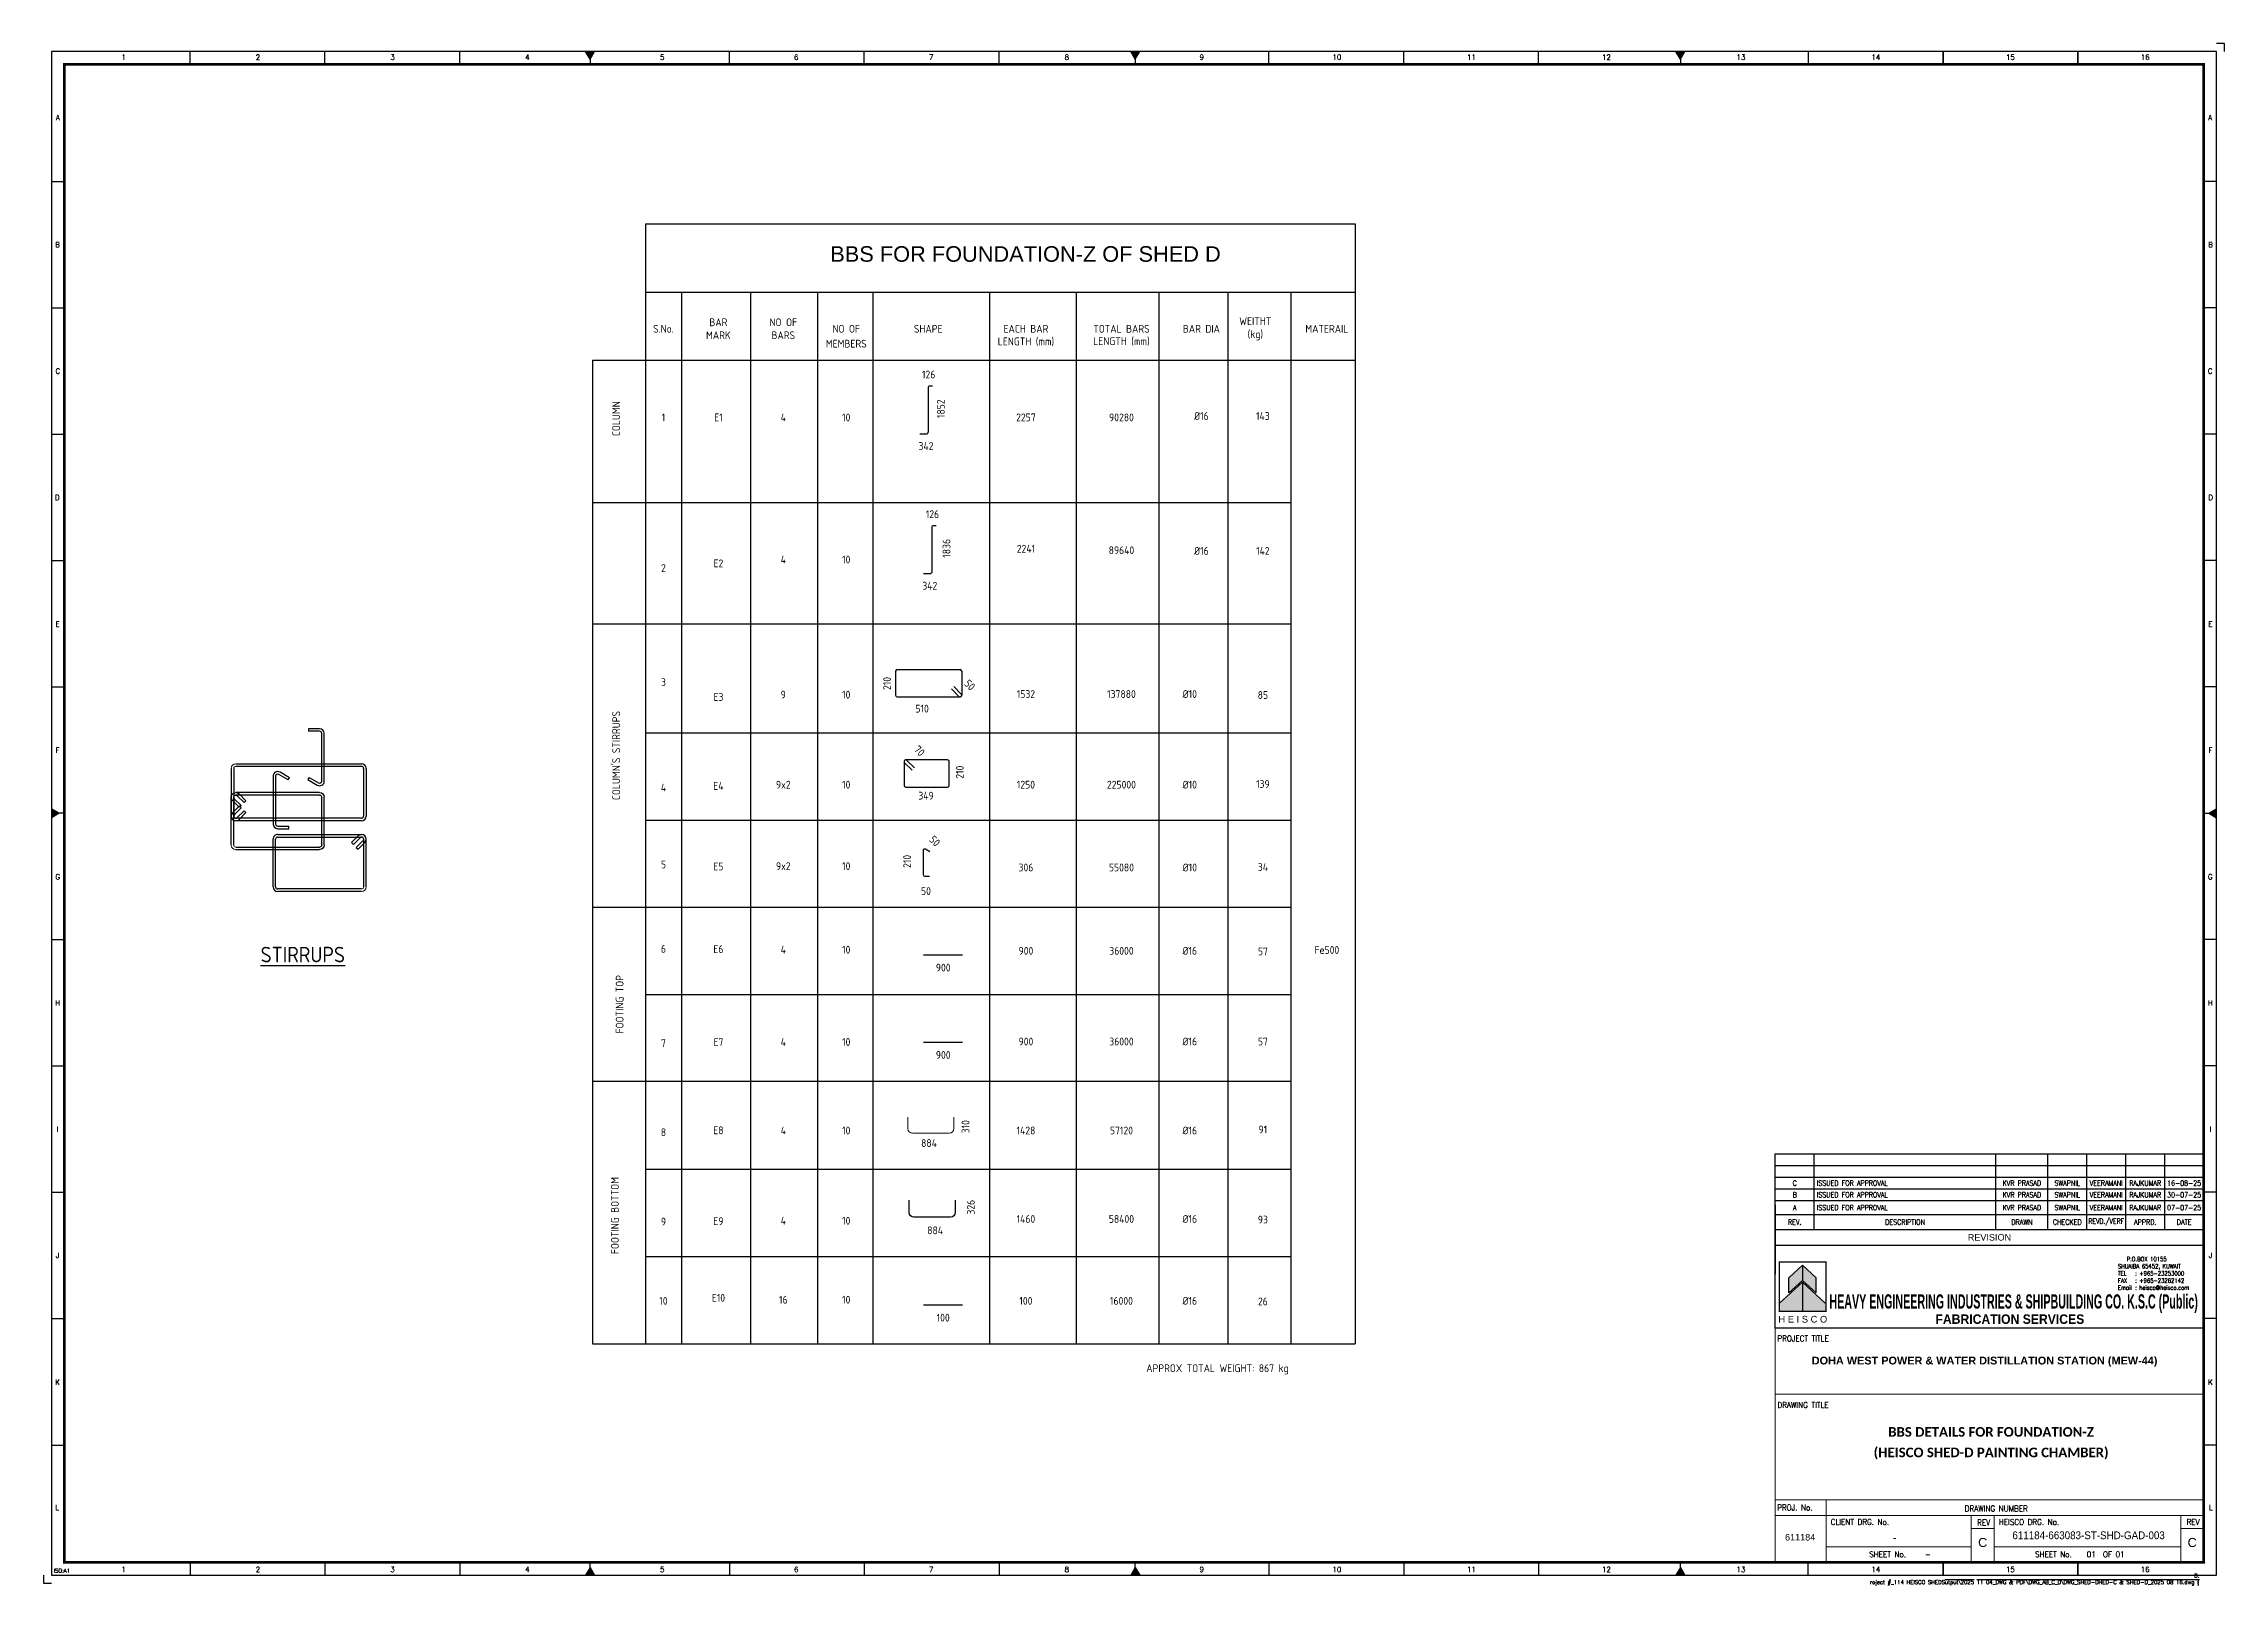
# Model space of a CAD drawing. Header units: millimetres. Extents: x -66 to 3621, y -1 to 3307.
# Drawn here: x 0 to 840, y 913 to 1507 of the extents above; entities that cross this region are included whole.
import ezdxf
from ezdxf.enums import TextEntityAlignment as Align

# ---------------------------------------------------------------- set-up
doc = ezdxf.new("R2010")
doc.units = ezdxf.units.MM
for name, color, linetype in [('BORDER', 6, 'Continuous'), ('HEISCO', 7, 'Continuous'), ('TABLE', 4, 'Continuous')]:
    doc.layers.add(name, color=color, linetype=linetype)
doc.styles.add('ACISOTS', font='isocp.shx')
doc.styles.add('arial', font='arial.ttf')
doc.styles.add('HEISCO', font='ariblk.ttf')
doc.styles.add('HEISCO.', font='arial.ttf')
doc.styles.add('LOGO', font='ROMANS.SHX')
doc.styles.add('ROMANS', font='romans.shx', dxfattribs={"width": 0.8})
doc.styles.get("Standard").update_dxf_attribs({"font": 'arial.ttf'})

msp = doc.modelspace()

# ---------------------------------------------------------------- texts
at = {"insert": (378.2116, 1425.45769), "char_height": 6, "width": 192.1933766, "attachment_point": 5}
msp.add_mtext('BBS FOR FOUNDATION-Z OF SHED D', dxfattribs=at)
at = {"char_height": 3, "attachment_point": 5, "style": 'ACISOTS'}
for s, insert in [('S.No.', (238.74606, 1396.68419)), ('BAR\\PMARK', (259.9233, 1396.68419)), ('NO OF\\PBARS', (284.91702, 1396.68419)), ('126', (340.91137, 1379.05954)), ('1', (238.74606, 1362.53758)), ('E1', (259.9233, 1362.53758)), ('4', (284.91702, 1362.53758)), ('342', (339.88447, 1351.50534)), ('126', (342.37056, 1325.25684)), ('2', (238.74606, 1304.51361)), ('E2', (259.9233, 1306.32705)), ('4', (284.91702, 1307.78543)), ('342', (341.34367, 1297.70264)), ('3', (238.74606, 1260.54845)), ('E3', (259.9233, 1254.84497)), ('9', (284.91702, 1255.74772)), ('510', (338.38412, 1250.35071)), ('4', (238.74606, 1219.95639)), ('E4', (259.9233, 1220.56944)), ('9x2', (284.91702, 1221.06836)), ('349', (339.88537, 1216.83166)), ('225000', (415.16603, 1221.06836)), ('5', (238.74606, 1190.31864)), ('E5', (259.9233, 1189.56718)), ('9x2', (284.91702, 1189.69058)), ('50', (339.88537, 1180.07634)), ('6', (238.74606, 1157.79396)), ('E6', (259.9233, 1157.70571)), ('4', (284.91702, 1157.50652)), ('900', (346.50813, 1150.58992)), ('7', (238.74606, 1121.5063)), ('\\pxt2;E7', (259.9233, 1121.87381)), ('4', (284.91702, 1121.949)), ('900', (346.50813, 1116.95938)), ('8', (238.74606, 1087.17157)), ('E8', (259.9233, 1087.91543)), ('4', (284.91702, 1087.84702)), ('884', (341.03271, 1083.01805)), ('57120', (415.16603, 1087.84702)), ('9', (238.74606, 1052.74576)), ('E9', (259.9233, 1052.94762)), ('4', (284.91702, 1053.10327)), ('884', (343.40669, 1049.38751)), ('E10', (259.9233, 1023.38659)), ('10', (238.74606, 1022.2549)), ('16', (284.91702, 1022.67358)), ('100', (346.50813, 1015.75697))]:
    msp.add_mtext(s, dxfattribs=dict(at, insert=insert))
at = {"attachment_point": 5, "style": 'ACISOTS'}
for s, insert, char_height, width in [('NO OF', (309.15722, 1396.68419), 3, 29.2978367), ('SHAPE', (340.72947, 1396.68419), 3, 29.2978367), ('EACH BAR', (378.37586, 1396.68419), 3, 29.2978367), ('TOTAL BARS', (415.16603, 1396.68419), 3, 29.2978367), ('BAR DIA', (445.96077, 1396.68419), 3, 29.2978367), ('WEITHT\\P(kg)', (466.72502, 1396.68419), 3, 29.2978367), ('MATERAIL', (494.287, 1396.68419), 3, 29.2978367), ('MEMBERS', (309.15722, 1390.94403), 3, 29.2978367), ('LENGTH (mm)', (378.37586, 1391.68035), 3, 29.2978367), ('LENGTH (mm)', (415.16603, 1391.77884), 3, 29.2978367), ('10', (309.15722, 1362.53758), 3, 29.2978367), ('2257', (378.37586, 1362.55061), 3, 40.7722608), ('90280', (415.16603, 1362.54074), 3, 29.2978367), ('%%C16', (445.96077, 1363.07868), 3, 29.2978367), ('143', (469.63994, 1363.07868), 3, 29.2978367), ('2241', (378.37586, 1311.96441), 3, 40.7722608), ('89640', (415.16603, 1311.37517), 3, 29.2978367), ('%%C16', (445.96077, 1311.11045), 3, 29.2978367), ('142', (469.63994, 1311.11045), 3, 29.2978367), ('10', (309.15722, 1307.78543), 3, 29.2978367), ('10', (309.15722, 1255.74772), 3, 29.2978367), ('1532', (378.37586, 1255.97706), 3, 29.2978367), ('137880', (415.16603, 1255.97706), 3, 29.2978367), ('%%C10', (441.49902, 1255.97706), 3, 29.2978367), ('85', (469.63994, 1255.61154), 3, 29.2978367), ('10', (309.15722, 1221.06836), 3, 29.2978367), ('1250', (378.37586, 1221.06836), 3, 29.2978367), ('%%C10', (441.49902, 1221.06836), 3, 29.2978367), ('139', (469.63994, 1221.33229), 3, 29.2978367), ('10', (309.15722, 1189.69058), 3, 29.2978367), ('306', (378.37586, 1189.16898), 3, 29.2978367), ('55080', (415.16603, 1189.16898), 3, 29.2978367), ('%%C10', (441.49902, 1189.16898), 3, 29.2978367), ('34', (469.63994, 1189.32088), 3, 39.9293874), ('{\\LSTIRRUPS}', (99.84289, 1155.61321), 6, 29.2978367), ('10', (309.15722, 1157.50652), 3, 29.2978367), ('900', (378.37586, 1157.06815), 3, 29.2978367), ('36000', (415.16603, 1157.06815), 3, 29.2978367), ('%%C16', (441.49902, 1157.06815), 3, 29.2978367), ('57', (469.63994, 1156.84347), 3, 29.2978367), ('Fe500', (494.287, 1157.39387), 3, 29.2978367), ('10', (309.15722, 1121.949), 3, 29.2978367), ('900', (378.37586, 1122.12937), 3, 29.2978367), ('36000', (415.16603, 1122.12937), 3, 29.2978367), ('%%C16', (441.49902, 1122.12937), 3, 29.2978367), ('57', (469.63994, 1122.13043), 3, 29.2978367), ('10', (309.15722, 1087.84702), 3, 29.2978367), ('1428', (378.37586, 1087.84702), 3, 29.2978367), ('%%C16', (441.49902, 1087.84702), 3, 29.2978367), ('91', (469.63994, 1088.22835), 3, 29.2978367), ('10', (309.15722, 1053.10327), 3, 29.2978367), ('1460', (378.37586, 1053.7712), 3, 29.2978367), ('58400', (415.16603, 1053.7712), 3, 29.2978367), ('%%C16', (441.49902, 1053.7712), 3, 29.2978367), ('93', (469.63994, 1053.52144), 3, 20.5562871), ('10', (309.15722, 1022.67358), 3, 29.2978367), ('100', (378.37586, 1022.23521), 3, 29.2978367), ('16000', (415.16603, 1022.23521), 3, 29.2978367), ('%%C16', (441.49902, 1022.23521), 3, 29.2978367), ('26', (469.63994, 1022.01053), 3, 29.2978367), ('APPROX TOTAL WEIGHT: 867 kg', (452.15831, 995.82806), 3, 60.6760377)]:
    msp.add_mtext(s, dxfattribs=dict(at, insert=insert, char_height=char_height, width=width))
at = {"char_height": 3, "attachment_point": 5, "style": 'ACISOTS'}
for s, insert, rotation in [('1852', (345.59959, 1365.89582), 90), ('COLUMN', (220.53375, 1362.0325), 90), ('1836', (347.76851, 1312.09311), 90), ('210', (324.87593, 1260.06116), 90), ('50', (356.74387, 1259.46245), 315), ("COLUMN'S STIRRUPS", (220.53753, 1232.27321), 90), ('70', (337.3525, 1234.06785), 315), ('210', (352.91582, 1225.88034), 90), ('50', (343.26079, 1199.35003), 315), ('210', (332.5995, 1191.51516), 90), ('FOOTING TOP', (221.88623, 1136.49745), 90), ('310', (355.11249, 1089.30444), 90), ('FOOTING BOTTOM', (220.04882, 1055.092), 90), ('326', (357.14606, 1058.31166), 90)]:
    msp.add_mtext(s, dxfattribs=dict(at, insert=insert, rotation=rotation))
at = {"layer": 'BORDER', "color": 3, "style": 'ROMANS', "width": 0.9}
for s, p in [('PROJECT TITLE', (667.8356, 1006.61485)), ('DRAWING TITLE', (667.86262, 980.98928)), ('PROJ. No.', (667.74002, 941.47238)), ('DRAWING NUMBER', (739.98939, 941.12409)), ('CLIENT DRG. No.', (688.37181, 935.9271)), ('HEISCO DRG. No.', (753.1268, 935.90735)), ('SHEET No.    -', (703.19827, 923.45534)), ('SHEET No.   01  OF 01', (767.08442, 923.45534))]:
    msp.add_text(s, height=2.25, dxfattribs=at).set_placement(p)
for p in [(747.27513, 935.70129), (827.97135, 935.91245)]:
    msp.add_text('REV', height=2.25, dxfattribs=at).set_placement(p, align=Align.CENTER)
at = {"layer": 'BORDER', "color": 7, "style": 'arial'}
for s, insert, char_height, width, attachment_point in [('{\\fArial|b1|i0|c0|p34;DOHA WEST POWER & WATER DISTILLATION STATION (MEW-44)}', (747.63896, 998.77429), 3, 163.2446491, 5), ('{\\fCalibri|b1|i0|c0|p2;\\H1.2308x;(HEISCO SHED-D PAINTING CHAMBER)}', (750.1476, 963.41174), 3, 163.2446491, 5), ('{\\fCalibri|b1|i0|c0|p2;\\H1.2308x;BBS DETAILS FOR FOUNDATION-Z}', (750.1476, 971.73101), 3, 163.2446491, 5), ('611184', (676.59284, 932.4215), 2.5, 24.9498763, 2), ('{\\W0.9;611184-663083-ST-SHD-GAD-003}', (787.70256, 933.4231), 3, 43.6131774, 2), ('-', (712.95932, 932.52894), 3, 47.4853409, 2), ('C', (746.89852, 929.11892), 3.5, 6.2972783, 5), ('C', (827.59474, 929.11892), 3.5, 6.2972783, 5)]:
    msp.add_mtext(s, dxfattribs=dict(at, insert=insert, char_height=char_height, width=width, attachment_point=attachment_point))

# ---------------------------------------------------------------- blocks, each defined once
blk = doc.blocks.new('A1B')
at = {"layer": 'BORDER', "color": 1}
for p, q in [((56.44, 585), (56.44, 590)), ((56.44, 585), (56.44, 590)), ((108.38, 585), (108.38, 590)), ((108.38, 585), (108.38, 590)), ((160.31, 585), (160.31, 590)), ((160.31, 585), (160.31, 590)), ((264.19, 585), (264.19, 590)), ((316.12, 585), (316.12, 590)), ((368.06, 585), (368.06, 590)), ((471.94, 585), (471.94, 590)), ((523.88, 585), (523.88, 590)), ((575.81, 585), (575.81, 590)), ((679.69, 590), (679.69, 585)), ((731.63, 590), (731.63, 585)), ((731.63, 585), (731.63, 590)), ((731.63, 590), (731.63, 585)), ((783.56, 590), (783.56, 585)), ((783.56, 585), (783.56, 590)), ((3, 539.83), (8, 539.83)), ((837, 539.83), (832, 539.83)), ((3, 491.17), (8, 491.17)), ((837, 491.17), (832, 491.17)), ((3, 442.5), (8, 442.5)), ((837, 442.5), (832, 442.5)), ((3, 393.84), (8, 393.84)), ((837, 393.84), (832, 393.84)), ((3, 345.17), (8, 345.17)), ((837, 345.17), (832, 345.17)), ((3, 247.84), (8, 247.84)), ((837, 247.84), (832, 247.84)), ((3, 199.17), (8, 199.17)), ((837, 199.17), (832, 199.17)), ((3, 150.51), (8, 150.51)), ((837, 150.51), (832, 150.51)), ((3, 101.84), (8, 101.84)), ((837, 101.84), (832, 101.84)), ((3, 53.17), (8, 53.17)), ((837, 53.17), (832, 53.17)), ((56.44, 8), (56.44, 3)), ((108.38, 8), (108.38, 3)), ((160.31, 8), (160.31, 3)), ((264.19, 8), (264.19, 3)), ((316.12, 8), (316.12, 3)), ((368.06, 8), (368.06, 3)), ((471.94, 8), (471.94, 3)), ((523.88, 8), (523.88, 3)), ((575.81, 8), (575.81, 3)), ((679.69, 3), (679.69, 8)), ((731.63, 3), (731.63, 8)), ((731.63, 8), (731.63, 3)), ((731.63, 3), (731.63, 8)), ((783.56, 3), (783.56, 8)), ((783.56, 8), (783.56, 3))]:
    blk.add_line(p, q, dxfattribs=at)
at = {"layer": 'BORDER'}
for p, q in [((210.5, 587), (208.77, 590)), ((210.5, 590), (210.5, 585)), ((210.5, 587), (212.23, 590)), ((420.5, 587), (418.77, 590)), ((420.5, 590), (420.5, 585)), ((420.5, 587), (422.23, 590)), ((630.5, 587), (628.77, 590)), ((630.5, 590), (630.5, 585)), ((630.5, 587), (632.23, 590)), ((210.5, 588), (210.5, 585)), ((210.5, 588), (210.5, 585)), ((420.5, 588), (420.5, 585)), ((6, 296.5), (3, 298.23)), ((8, 296.5), (3, 296.5)), ((6, 296.5), (3, 294.77)), ((832, 296.5), (837, 296.5)), ((834, 296.5), (837, 298.23)), ((834, 296.5), (837, 294.77)), ((210.5, 6), (208.77, 3)), ((210.5, 5), (210.5, 8)), ((210.5, 5), (210.5, 8)), ((210.5, 3), (210.5, 8)), ((210.5, 6), (212.23, 3)), ((420.5, 6), (418.77, 3)), ((420.5, 5), (420.5, 8)), ((420.5, 3), (420.5, 8)), ((420.5, 6), (422.23, 3)), ((630.5, 6), (628.77, 3)), ((630.5, 3), (630.5, 8)), ((630.5, 6), (632.23, 3))]:
    blk.add_line(p, q, dxfattribs=at)
blk.add_lwpolyline([(837, 3), (837, 590), (3, 590), (3, 3)], close=True, dxfattribs=at)
at = {"layer": 'BORDER', "color": 1}
for points in [[(840, 590), (840, 593), (837, 593)], [(0, 3), (0, 0), (3, 0)]]:
    blk.add_lwpolyline(points, dxfattribs=at)
at = {"layer": 'BORDER', "const_width": 1}
blk.add_lwpolyline([(8, 8), (832, 8), (832, 585), (8, 585)], close=True, dxfattribs=at)
at = {"layer": 'BORDER'}
for points in [[(212.23, 590), (208.77, 590), (210.5, 587)], [(422.23, 590), (418.77, 590), (420.5, 587)], [(632.23, 590), (628.77, 590), (630.5, 587)], [(3, 298.23), (3, 294.77), (6, 296.5)], [(837, 298.23), (837, 294.77), (834, 296.5)], [(212.23, 3), (208.77, 3), (210.5, 6)], [(422.23, 3), (418.77, 3), (420.5, 6)], [(632.23, 3), (628.77, 3), (630.5, 6)]]:
    blk.add_solid(points, dxfattribs=at)
at = {"color": 11, "insert": (830.38, 1.34), "char_height": 1.5, "width": 401.355, "attachment_point": 6, "style": 'ROMANS'}
blk.add_mtext('{\\W1;\\C1;D:\\Project #_114 HEISCO SHEDS\\Output\\2025 11 04_DWG & PDF\\DWG_AB_C_D\\DWG_SHED-D\\SHED-C & SHED-D_2025 08 16.dwg }', dxfattribs=at)
at = {"layer": 'BORDER', "color": 1, "style": 'ROMANS'}
for s, height, p in [('1', 2, (30.81, 586.75)), ('2', 2, (82.56, 586.75)), ('3', 2, (134.41, 586.75)), ('4', 2, (186.37, 586.75)), ('5', 2, (238.32, 586.75)), ('6', 2, (289.89, 586.75)), ('7', 2, (341.88, 586.75)), ('8', 2, (394.13, 586.75)), ('9', 2, (446.1, 586.75)), ('10', 2, (498.13, 586.75)), ('11', 2, (549.97, 586.75)), ('12', 2, (601.96, 586.75)), ('13', 2, (653.79, 586.75)), ('14', 2, (705.77, 586.75)), ('15', 2, (757.56, 586.75)), ('16', 2, (809.48, 586.75)), ('A', 2, (5.48, 563.52)), ('A', 2, (834.52, 563.52)), ('B', 2, (5.35, 514.55)), ('B', 2, (834.65, 514.55)), ('C', 2, (5.49, 465.84)), ('C', 2, (834.51, 465.84)), ('D', 2, (5.25, 417.17)), ('D', 2, (834.75, 417.17)), ('E', 2, (5.39, 368.4)), ('E', 2, (834.61, 368.4)), ('F', 2, (5.34, 319.81)), ('F', 2, (834.66, 319.81)), ('G', 2, (5.44, 271.07)), ('G', 2, (834.56, 271.07)), ('H', 2, (5.43, 222.46)), ('H', 2, (834.57, 222.46)), ('I', 2, (5.31, 173.82)), ('I', 2, (834.69, 173.82)), ('J', 2, (5.33, 125.23)), ('J', 2, (834.67, 125.23)), ('K', 2, (5.38, 76.36)), ('K', 2, (834.62, 76.36)), ('L', 2, (5.2, 28.07)), ('L', 2, (834.8, 28.07)), ('ISO:A1', 1.5, (7.03, 4)), ('1', 2, (30.81, 4.25)), ('2', 2, (82.56, 4.25)), ('3', 2, (134.41, 4.25)), ('4', 2, (186.37, 4.25)), ('5', 2, (238.32, 4.25)), ('6', 2, (289.89, 4.25)), ('7', 2, (341.88, 4.25)), ('8', 2, (394.13, 4.25)), ('9', 2, (446.1, 4.25)), ('10', 2, (498.13, 4.25)), ('11', 2, (549.97, 4.25)), ('12', 2, (601.96, 4.25)), ('13', 2, (653.79, 4.25)), ('14', 2, (705.77, 4.25)), ('15', 2, (757.56, 4.25)), ('16', 2, (809.48, 4.25))]:
    blk.add_text(s, height=height, dxfattribs=at).set_placement(p, align=Align.CENTER)
blk = doc.blocks.new('A$C61D9601B')
at = {"layer": 'HEISCO'}
for color, points in [(34, [(5.84, -8.9), (5.84, -15.38), (11.66, -10.02), (11.66, -3.54)]), (40, [(11.66, -3.54), (11.66, -10.02), (17.48, -15.38), (17.48, -8.9)]), (142, [(1.66, -19.99), (1.66, -23.3), (11.66, -23.3), (11.66, -10.78)]), (138, [(11.66, -10.78), (11.66, -23.3), (21.66, -23.3), (21.66, -19.99)])]:
    blk.add_hatch(color=color, dxfattribs=at).paths.add_polyline_path(points)
blk.add_line((11.66, -10.78), (11.66, -23.3))
blk.add_line((11.66, -10.78), (11.66, -23.3))
at = {"layer": 'HEISCO', "color": 142, "true_color": 0x00a8e1}
blk.add_line((11.66, -10.78), (1.66, -19.99), dxfattribs=at)
at = {"layer": 'HEISCO', "color": 138, "true_color": 0x004961}
for q in [(11.66, -23.3), (21.38, -19.73), (11.66, -23.3)]:
    blk.add_line((11.66, -10.78), q, dxfattribs=at)
at = {"layer": 'HEISCO', "color": 142, "true_color": 0x00a8e1, "const_width": 0.559}
blk.add_lwpolyline([(21.66, -23.3), (21.66, -2.17), (1.66, -2.17), (1.66, -23.3)], close=True, dxfattribs=at)
at = {"layer": 'HEISCO', "color": 34, "true_color": 0xa85400}
blk.add_lwpolyline([(5.84, -8.9), (11.66, -3.54), (11.66, -10.02), (5.84, -15.38)], close=True, dxfattribs=at)
at = {"layer": 'HEISCO', "color": 40, "true_color": 0xffc038}
blk.add_lwpolyline([(17.48, -8.9), (11.66, -3.54), (11.66, -10.02), (17.48, -15.38)], close=True, dxfattribs=at)
at = {"layer": 'HEISCO', "color": 7, "linetype": 'Continuous', "style": 'HEISCO.'}
blk.add_text('H E I S C O', height=2.8666, dxfattribs=at).set_placement((11.77, -26.65), align=Align.MIDDLE_CENTER)
blk = doc.blocks.new('165-HEISCO')
at = {"layer": 'HEISCO', "color": 6}
blk.add_lwpolyline([(0, 32), (165, 32), (165, 0), (0, 0)], close=True, dxfattribs=at)
at = {"layer": 'HEISCO', "xscale": 0.9, "yscale": 0.9, "zscale": 0.9}
blk.add_blockref('A$C61D9601B', (0.03, 27.46), dxfattribs=at)
at = {"layer": 'HEISCO', "color": 7, "linetype": 'ByBlock', "style": 'HEISCO', "width": 0.471616}
blk.add_text('HEAVY ENGINEERING INDUSTRIES & SHIPBUILDING CO. K.S.C (Public)', height=5.5, dxfattribs=at).set_placement((20.87, 7.57), (162.79, 7.57), align=Align.FIT)
at = {"layer": 'HEISCO', "color": 7, "linetype": 'ByBlock', "style": 'HEISCO', "width": 0.8}
blk.add_text('FABRICATION SERVICES', height=3.6667, dxfattribs=at).set_placement((90.37, 3.51), align=Align.MIDDLE_CENTER)
at = {"layer": 'HEISCO', "color": 3, "insert": (131.98, 27.45), "char_height": 1.65, "width": 30.9183, "attachment_point": 1, "style": 'LOGO'}
blk.add_mtext('\\pxsm1,ql;   {\\W0.9;P.O.BOX 10155\\P\\pt3,4;SHUAIBA 65452, KUWAIT \\P\\pt4;TEL^I: +965-23253000 \\PFAX^I: +965-23262142 \\PEmail^I: heisco@heisco.com}', dxfattribs=at)
blk = doc.blocks.new('A$7E96171127213AF')
at = {"color": 1}
for p, q in [((5.8, 0.4), (0, 6.2)), ((7.6, 2.2), (1.8, 8))]:
    blk.add_line(p, q, dxfattribs=at)
blk.add_arc((6.7, 1.3), 1.3, 225, 45, dxfattribs=at)
blk = doc.blocks.new('A$7E9617112730C5')
at = {"color": 1}
for p, q in [((0, 19.7), (0, 1.3)), ((1.3, 21), (49.7, 21)), ((51, 19.7), (51, 1.3)), ((1.3, 0), (49.7, 0))]:
    blk.add_line(p, q, dxfattribs=at)
for centre, start, end in [((1.3, 19.7), 90, 180), ((49.7, 19.7), 0, 90), ((1.3, 1.3), 180, 270)]:
    blk.add_arc(centre, 1.3, start, end, dxfattribs=at)
blk = doc.blocks.new('A$7E97B133649')
at = {"color": 1}
for p, q in [((0, 20.2), (0, 1.8)), ((1, 20.2), (1, 1.8)), ((1.8, 22), (50.2, 22)), ((1.8, 21), (50.2, 21)), ((51, 20.2), (51, 1.8)), ((52, 20.2), (52, 1.8)), ((0.53, 3.07), (3.14, 5.69)), ((1.23, 2.37), (3.85, 4.98)), ((50.2, 1), (1.8, 1)), ((50.2, 0), (1.8, 0)), ((2.37, 1.23), (4.98, 3.85)), ((3.07, 0.53), (5.69, 3.14)), ((3.85, 4.98), (3.14, 5.69)), ((5.69, 3.14), (4.98, 3.85))]:
    blk.add_line(p, q, dxfattribs=at)
at = {"color": 1, "lineweight": 0}
for radius in [1.8, 0.8]:
    blk.add_arc((1.8, 20.2), radius, 90, 180, dxfattribs=at)
at = {"color": 1}
for centre, radius, start, end in [((50.2, 20.2), 1.8, 0, 90), ((50.2, 20.2), 0.8, 0, 90), ((1.8, 1.8), 1.8, 135, 315), ((1.8, 1.8), 0.8, 135, 315), ((50.2, 1.8), 1.8, 270, 0), ((50.2, 1.8), 0.8, 270, 0)]:
    blk.add_arc(centre, radius, start, end, dxfattribs=at)
blk = doc.blocks.new('A$7E97B134232A6')
at = {"color": 2}
for p, q in [((0, 20.2), (0, 1.8)), ((1, 20.2), (1, 1.8)), ((1.8, 22), (34.1, 22)), ((1.8, 21), (34.1, 21)), ((34.9, 20.2), (34.9, 1.8)), ((35.9, 20.2), (35.9, 1.8)), ((0.53, 3.07), (3.14, 5.69)), ((1.23, 2.37), (3.85, 4.98)), ((34.1, 1), (1.8, 1)), ((34.1, 0), (1.8, 0)), ((2.37, 1.23), (4.98, 3.85)), ((3.07, 0.53), (5.69, 3.14)), ((3.85, 4.98), (3.14, 5.69)), ((5.69, 3.14), (4.98, 3.85))]:
    blk.add_line(p, q, dxfattribs=at)
at = {"color": 2, "lineweight": 0}
for radius in [1.8, 0.8]:
    blk.add_arc((1.8, 20.2), radius, 90, 180, dxfattribs=at)
at = {"color": 2}
for centre, radius, start, end in [((34.1, 20.2), 1.8, 0, 90), ((34.1, 20.2), 0.8, 0, 90), ((1.8, 1.8), 1.8, 135, 315), ((1.8, 1.8), 0.8, 135, 315), ((34.1, 1.8), 1.8, 270, 0), ((34.1, 1.8), 0.8, 270, 0)]:
    blk.add_arc(centre, radius, start, end, dxfattribs=at)
blk = doc.blocks.new('A$7E97B13191B20')
at = {"color": 3}
for p, q in [((0, 20.2), (0, 1.8)), ((1, 20.2), (1, 1.8)), ((5.86, 18.78), (2.2, 20.89)), ((6.36, 19.64), (2.7, 21.76)), ((5.86, 18.78), (6.36, 19.64)), ((1.8, 1), (6.03, 1)), ((1.8, 0), (6.03, 0)), ((6.03, 0), (6.03, 1))]:
    blk.add_line(p, q, dxfattribs=at)
for centre, radius, start, end in [((1.8, 20.2), 1.8, 60, 180), ((1.8, 20.2), 0.8, 60, 180), ((1.8, 1.8), 1.8, 180, 270), ((1.8, 1.8), 0.8, 180, 270)]:
    blk.add_arc(centre, radius, start, end, dxfattribs=at)
blk = doc.blocks.new('*T6016')
at = {"layer": 'TABLE', "color": 4}
for p, q in [((0, 35.16), (165, 35.16)), ((0, 0), (0, 35.16)), ((15, 6), (15, 35.16)), ((85, 6), (85, 35.16)), ((105, 6), (105, 35.16)), ((120, 6), (120, 35.16)), ((135, 6), (135, 35.16)), ((150, 6), (150, 35.16)), ((165, 0), (165, 35.16)), ((0, 11.77), (165, 11.77)), ((0, 6), (15, 6)), ((0, 0), (165, 0))]:
    blk.add_line(p, q, dxfattribs=at)
at = {"layer": 'TABLE', "color": 8}
for p, q in [((0, 30.66), (165, 30.66)), ((0, 26.16), (165, 26.16)), ((0, 21.66), (165, 21.66)), ((0, 17.16), (165, 17.16))]:
    blk.add_line(p, q, dxfattribs=at)
at = {"layer": 'TABLE', "color": 0, "lineweight": -2}
blk.add_line((15, 6), (165, 6), dxfattribs=at)
at = {"layer": 'TABLE', "color": 7}
for s, insert, char_height, width, attachment_point, style in [('C', (7.5, 23.91), 2, 13, 5, 'ROMANS'), ('B', (7.5, 19.41), 2, 13, 5, 'ROMANS'), ('ISSUED FOR APPROVAL', (16, 23.91), 2, 68, 4, 'ROMANS'), ('ISSUED FOR APPROVAL', (16, 19.41), 2, 68, 4, 'ROMANS'), ('KVR PRASAD', (95, 23.91), 2, 18, 5, 'ROMANS'), ('KVR PRASAD', (95, 19.41), 2, 18, 5, 'ROMANS'), ('SWAPNIL', (112.5, 23.91), 2, 13, 5, 'ROMANS'), ('SWAPNIL', (112.5, 19.41), 2, 13, 5, 'ROMANS'), ('VEERAMANI', (127.5, 23.91), 2, 13, 5, 'ROMANS'), ('VEERAMANI', (127.5, 19.41), 2, 13, 5, 'ROMANS'), ('RAJKUMAR', (142.5, 23.91), 2, 13, 5, 'ROMANS'), ('RAJKUMAR', (142.5, 19.41), 2, 13, 5, 'ROMANS'), ('30-07-25', (157.5, 19.41), 2, 13, 5, 'ROMANS'), ('16-08-25', (157.5, 23.91), 2, 13, 5, 'ROMANS'), ('{\\W0.9;REV.}', (7.5, 8.89), 2, 13, 5, 'ROMANS'), ('{\\W0.9;DESCRIPTION}', (50, 8.89), 2, 68, 5, 'ROMANS'), ('{\\W0.9;DRAWN}', (95, 8.89), 2, 18, 5, 'ROMANS'), ('{\\W0.9;CHECKED}', (112.5, 8.89), 2, 13, 5, 'ROMANS'), ('{\\W0.7;REVD./VERF}', (127.5, 8.89), 2, 13, 5, 'ROMANS'), ('{\\W0.9;APPRD.}', (142.5, 8.89), 2, 13, 5, 'ROMANS'), ('{\\W0.9;DATE}', (157.5, 8.89), 2, 13, 5, 'ROMANS'), ('{\\C7;REVISION}', (82.5, 3), 2.5, 163, 5, 'arial')]:
    blk.add_mtext(s, dxfattribs=dict(at, insert=insert, char_height=char_height, width=width, attachment_point=attachment_point, style=style))
at = {"layer": 'TABLE', "color": 3, "char_height": 2, "style": 'ROMANS'}
for s, insert, width, attachment_point in [('A', (7.5, 14.46), 13, 5), ('ISSUED FOR APPROVAL', (16, 14.46), 68, 4), ('KVR PRASAD', (95, 14.46), 18, 5), ('SWAPNIL', (112.5, 14.46), 13, 5), ('VEERAMANI', (127.5, 14.46), 13, 5), ('RAJKUMAR', (142.5, 14.46), 13, 5), ('07-07-25', (157.5, 14.46), 13, 5)]:
    blk.add_mtext(s, dxfattribs=dict(at, insert=insert, width=width, attachment_point=attachment_point))

# ---------------------------------------------------------------- linework, layer by layer
for p, q in [((231.80278, 1437.14732), (231.80278, 1005.67574)), ((231.80278, 1437.14732), (505.15638, 1437.14732)), ((505.15638, 1437.14732), (505.15638, 1005.67574)), ((231.80278, 1410.74862), (505.15638, 1410.74862)), ((245.76169, 1410.74862), (245.76169, 1005.67574)), ((272.28362, 1410.74862), (272.28362, 1005.67574)), ((298.1076, 1410.74862), (298.1076, 1005.67574)), ((319.34311, 1410.74862), (319.34311, 1005.67574)), ((364.28115, 1410.74862), (364.28115, 1005.67574)), ((397.76266, 1410.74862), (397.76266, 1005.67574)), ((429.61053, 1410.74862), (429.61053, 1005.67574)), ((456.13246, 1410.74862), (456.13246, 1005.67574)), ((480.37417, 1410.74862), (480.37417, 1005.67574)), ((211.46186, 1384.57566), (505.15638, 1384.57566)), ((211.46186, 1384.57566), (211.46186, 1005.67574)), ((211.46186, 1329.82351), (480.37417, 1329.82351)), ((211.46186, 1282.96749), (480.37417, 1282.96749)), ((231.80278, 1241.0895), (480.37417, 1241.0895)), ((231.80278, 1207.45896), (480.37417, 1207.45896)), ((211.46186, 1173.82842), (480.37417, 1173.82842)), ((338.90131, 1155.52594), (353.90131, 1155.52594)), ((231.80278, 1140.19789), (480.37417, 1140.19789)), ((338.90131, 1121.89541), (353.90131, 1121.89541)), ((211.46186, 1106.87814), (480.37417, 1106.87814)), ((231.80278, 1072.93681), (480.37417, 1072.93681)), ((231.80278, 1039.30627), (480.37417, 1039.30627)), ((338.90131, 1020.693), (353.90131, 1020.693)), ((211.46186, 1005.67574), (505.15638, 1005.67574))]:
    msp.add_line(p, q)
for points in [[(337.46675, 1356.18202), (339.96675, 1356.18202, 0.414213562), (340.84675, 1357.06202), (340.84675, 1374.38202, -0.414213562), (341.16675, 1374.70202), (342.36675, 1374.70202)], [(338.92595, 1302.37931), (341.42595, 1302.37931, 0.414213562), (342.30595, 1303.25931), (342.30595, 1320.57931, -0.414213562), (342.62595, 1320.89931), (343.82595, 1320.89931)], [(331.42421, 1229.96328), (331.42421, 1220.76328, 0.414213562), (332.07421, 1220.11328), (348.20754, 1220.11328, 0.414213562), (348.85754, 1220.76328), (348.85754, 1229.96328, 0.414213562), (348.20754, 1230.61328), (332.07421, 1230.61328)], [(335.43297, 1227.52376), (332.53383, 1230.4229, 1), (331.61459, 1229.50366), (334.51373, 1226.60452)], [(341.30464, 1195.25023), (339.70249, 1196.17523, 0.577350269), (338.72749, 1195.61231), (338.72749, 1186.41231, 0.414213562), (339.37749, 1185.76231), (341.22749, 1185.76231)]]:
    msp.add_lwpolyline(points, format="xyb")
at = {"lineweight": 0, "extrusion": (0, 0, -1)}
msp.add_lwpolyline([(-350.58642, 1093.0206), (-350.58642, 1088.5806, 0.414213562), (-348.82642, 1086.8206), (-334.66642, 1086.8206, 0.414213562), (-332.90642, 1088.5806), (-332.90642, 1093.0206)], format="xyb", dxfattribs=at)
at = {"extrusion": (0, 0, -1)}
msp.add_lwpolyline([(-351.11165, 1061.03059), (-351.11165, 1056.27059, 0.414213562), (-349.35165, 1054.51059), (-335.19165, 1054.51059, 0.414213562), (-333.43165, 1056.27059), (-333.43165, 1061.03059)], format="xyb", dxfattribs=at)
at = {"layer": 'BORDER'}
for p, q in [((667, 1078.83871), (832, 1078.83871)), ((667, 1059.24349), (667, 1032.50278)), ((832, 1059.24349), (832, 1032.50278)), ((667, 1043.65181), (832, 1043.65181))]:
    msp.add_line(p, q, dxfattribs=at)
at = {"layer": 'BORDER', "color": 8, "lineweight": 0}
for p, q in [((742.48589, 934.53159), (751.30378, 934.53159)), ((823.18211, 934.53159), (832, 934.53159))]:
    msp.add_line(p, q, dxfattribs=at)
at = {"layer": 'BORDER', "color": 6, "lineweight": 0}
msp.add_lwpolyline([(667, 1011.68062), (832, 1011.68062), (832, 921.53159), (667, 921.53159)], close=True, dxfattribs=at)
for points in [[(667, 986.3324), (832, 986.3324)], [(667, 945.53159), (832, 945.53159)], [(686.66674, 945.53159), (686.66674, 921.53159)], [(667, 939.53159), (832, 939.53159)], [(742.48589, 939.53159), (742.48589, 921.53159)], [(751.30378, 939.53159), (751.30378, 921.53159)], [(823.18211, 939.53159), (823.18211, 921.53159)]]:
    msp.add_lwpolyline(points, dxfattribs=at)
at = {"layer": 'BORDER', "color": 8, "lineweight": 0}
for points in [[(686.66674, 927.53159), (742.48589, 927.53159)], [(751.30378, 927.53159), (823.18211, 927.53159)]]:
    msp.add_lwpolyline(points, dxfattribs=at)

# ---------------------------------------------------------------- block references
for name, p in [('A1B', (0, 913.53159)), ('A$7E97B133649', (72.24627, 1207.15188)), ('A$7E97B13191B20', (88.37961, 1204.11086)), ('*T6016', (667, 1043.68062))]:
    msp.add_blockref(name, p)
at = {"xscale": 0.5, "yscale": 0.5, "zscale": 0.5}
for name, p in [('A$7E9617112730C5', (328.17372, 1254.8812)), ('A$7E96171127213AF', (349.66496, 1254.8812))]:
    msp.add_blockref(name, p, dxfattribs=at)
at = {"rotation": 180}
for name, p in [('A$7E97B13191B20', (108.11294, 1242.63702)), ('A$7E97B134232A6', (124.27961, 1201.88111))]:
    msp.add_blockref(name, p, dxfattribs=at)
at = {"xscale": -1, "rotation": 180}
msp.add_blockref('A$7E97B134232A6', (72.21294, 1218.04544), dxfattribs=at)
at = {"layer": 'HEISCO'}
msp.add_blockref('165-HEISCO', (667, 1011.68062), dxfattribs=at)

msp.set_redraw_order([(e.dxf.handle, doc.entitydb.next_handle()) for e in msp.query("TEXT MTEXT ATTDEF DIMENSION ARC_DIMENSION")])  # texts and dimensions are drawn at this point

doc.saveas('drawing.dxf')
